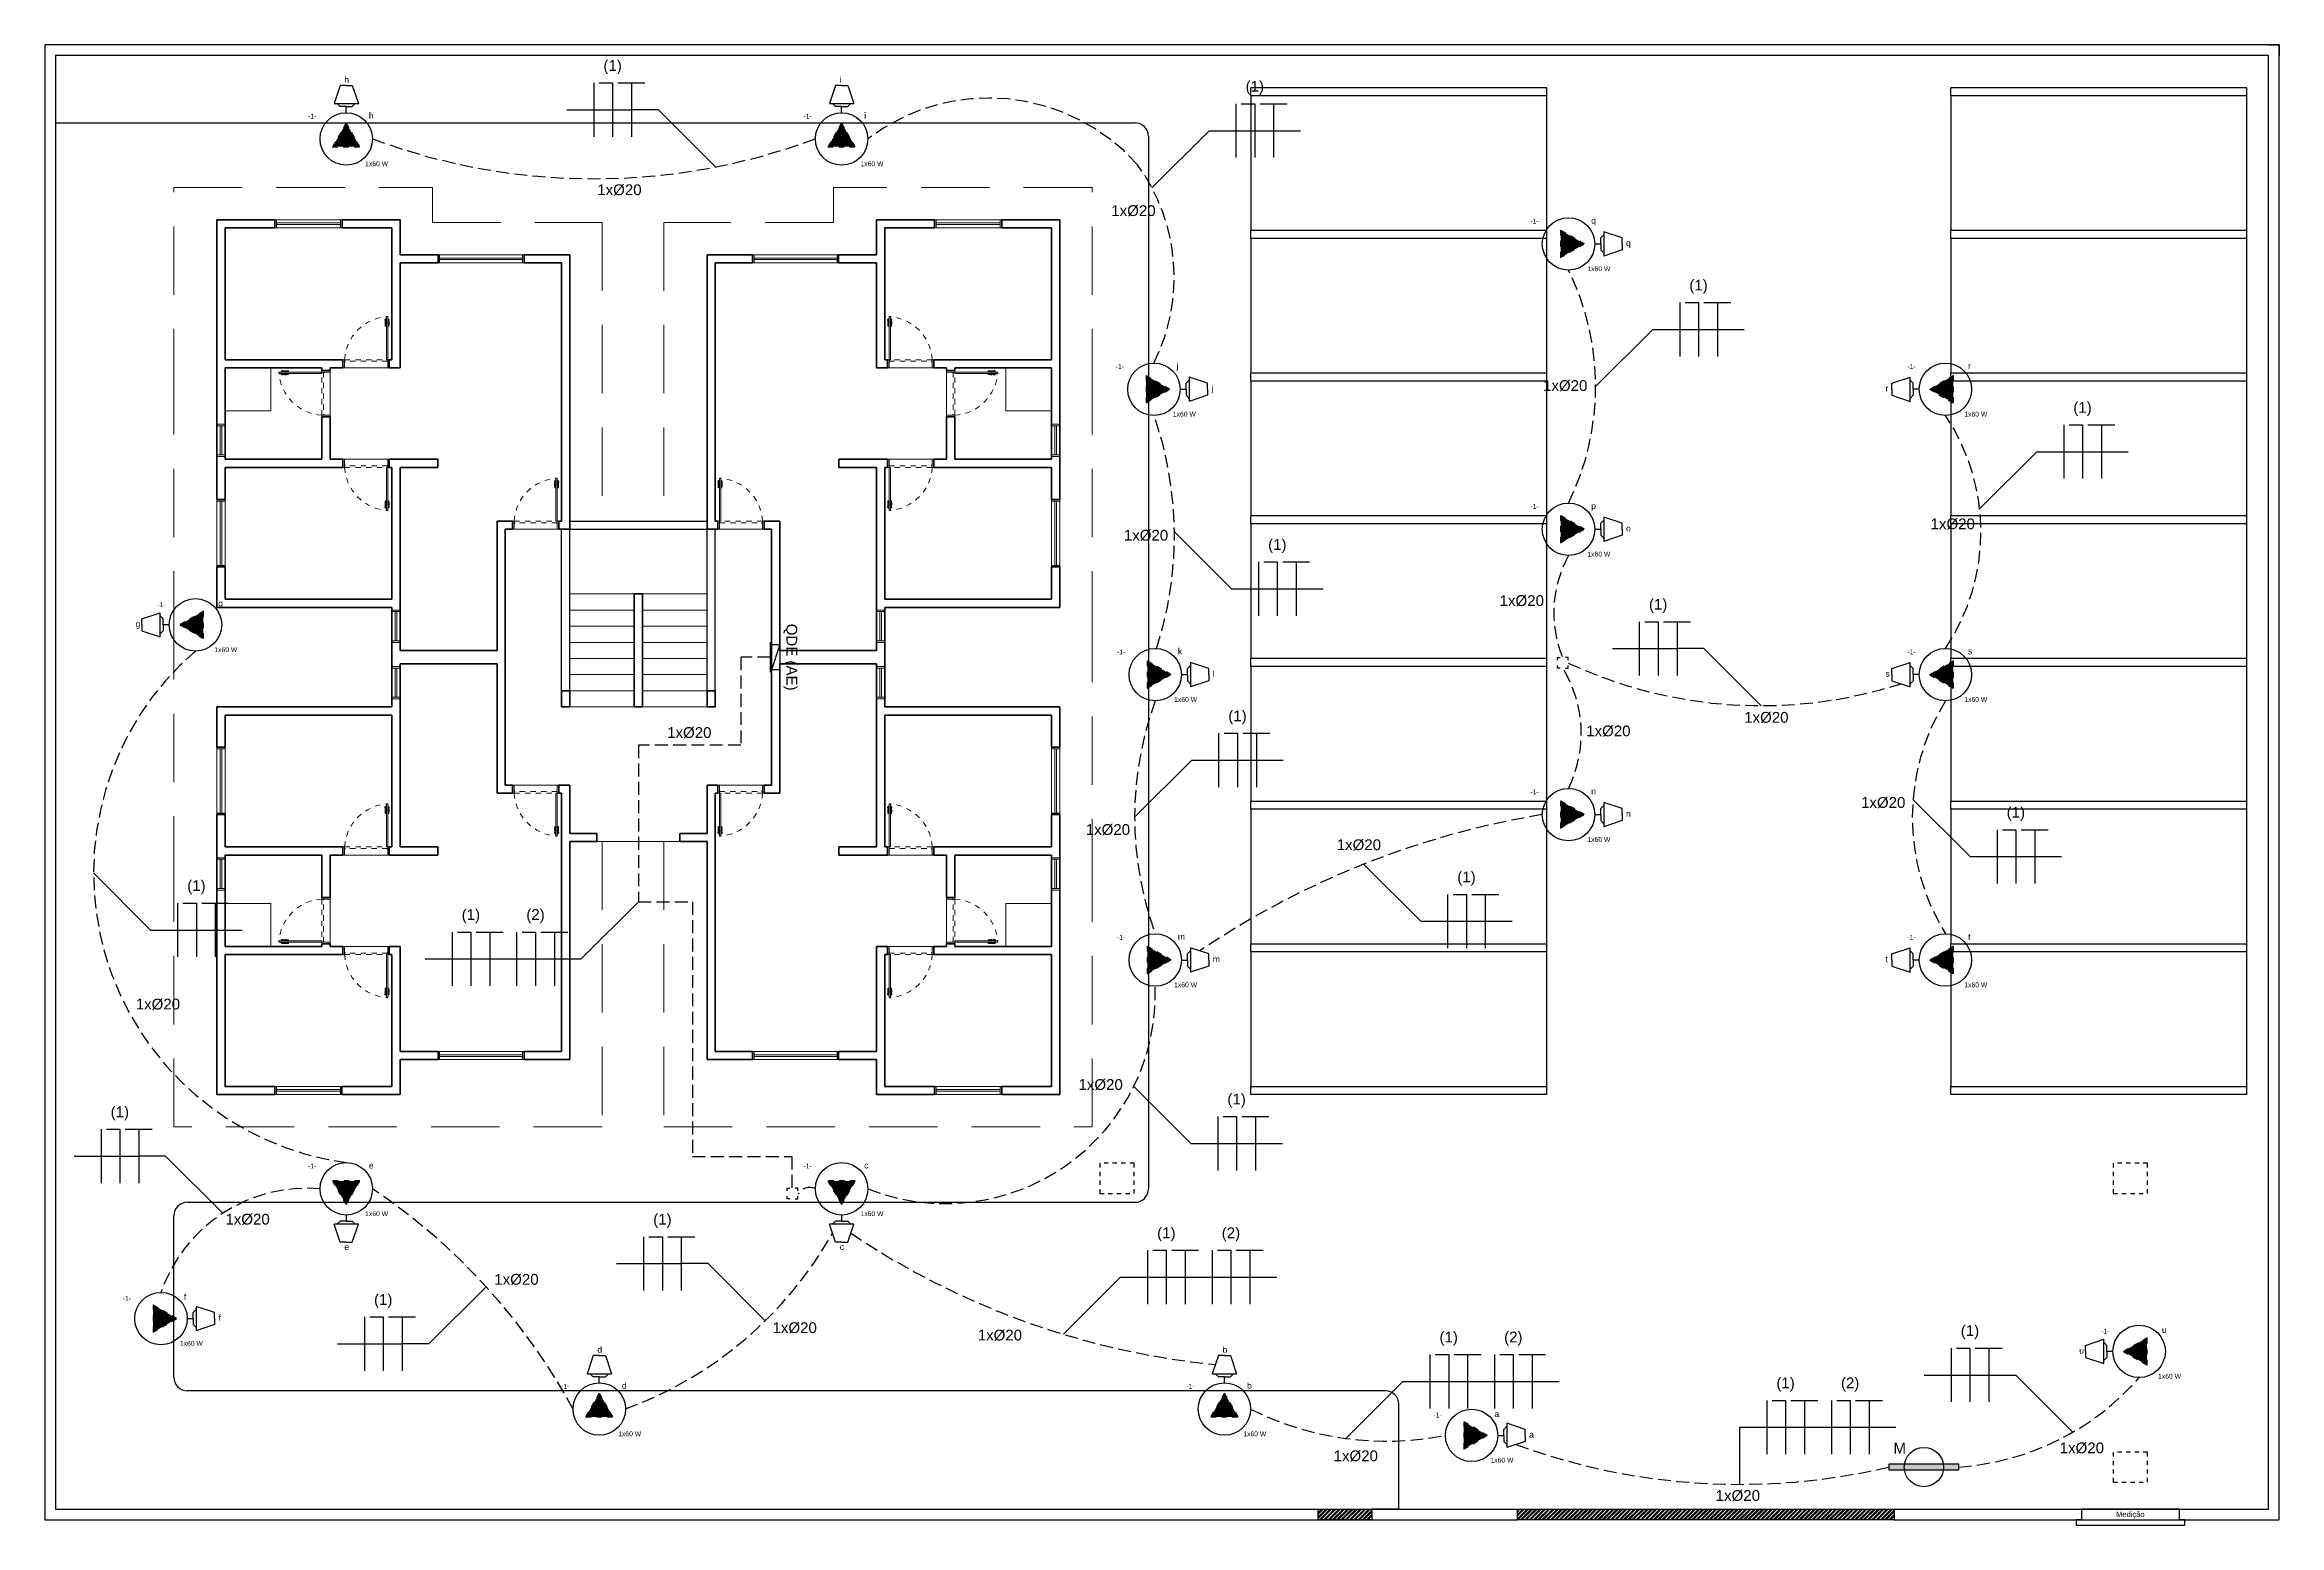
# Model space of a CAD drawing. Header units: millimetres. Extents: x 0.1 to 99.4, y -4.1 to 27.4.
# Drawn here: x 57.88 to 99.38, y -0.15 to 27.35 of the extents above; entities that cross this region are included whole.
import ezdxf
from ezdxf.enums import TextEntityAlignment as Align

# ---------------------------------------------------------------- set-up
doc = ezdxf.new("R2010")
doc.units = ezdxf.units.MM
doc.header["$LTSCALE"] = 0.2
for name, pattern in [('ACAD_ISO02W100', [15, 12, -3]), ('CONTINU', [0]), ('DASH2', [0.75, 0.5, -0.25]), ('DASHED2', [9.525, 6.35, -3.175]), ('HIDDEN', [0.375, 0.25, -0.125]), ('HIDDEN2', [0.1875, 0.125, -0.0625]), ('JIS_02_0.7', [1.35, 0.75, -0.6])]:
    doc.linetypes.add(name, pattern=pattern)
doc.layers.add('Circuitos_AreaExterna', color=7, linetype='Continuous', true_color=0x000000)
for name, color, linetype in [('Electric', 10, 'Continuous'), ('Eletrodutos_AreaExterna', 172, 'Continuous'), ('Eletrodutos_MediçãoEntrada', 6, 'JIS_02_0.7'), ('Predio_AreaExterna', 255, 'Continuous'), ('Simbolos_AreaExterna', 1, 'DASH2')]:
    doc.layers.add(name, color=color, linetype=linetype)
for name, color, linetype, lineweight in [('ESQUADRIA', 7, 'Continuous', 5), ('PAREDE', 7, 'Continuous', 50), ('PISO', 7, 'Continuous', 5), ('PROJEÇÃO', 7, 'DASHED2', 0)]:
    doc.layers.add(name, color=color, linetype=linetype, lineweight=lineweight)
doc.styles.add('Cota', font='arial.ttf')
doc.styles.get("Standard").update_dxf_attribs({"font": 'arial.ttf'})

msp = doc.modelspace()

# ---------------------------------------------------------------- texts
at = {"layer": 'Circuitos_AreaExterna', "ltscale": 0.1}
for s, p in [('(1)', (68.428, 26.942)), ('(1)', (80.354, 26.556)), ('(1)', (88.595, 22.864)), ('(1)', (95.726, 20.593)), ('(1)', (80.772, 18.046)), ('(1)', (87.845, 16.936)), ('(1)', (80.033, 14.864)), ('(1)', (94.488, 13.073)), ('(1)', (60.699, 11.71)), ('(1)', (84.285, 11.872)), ('(1)', (65.796, 11.172)), ('(2)', (66.996, 11.172)), ('(1)', (59.277, 7.509)), ('(1)', (80.017, 7.745)), ('(1)', (69.353, 5.513)), ('(1)', (78.711, 5.261)), ('(2)', (79.911, 5.261)), ('(1)', (64.168, 4.023)), ('(1)', (83.955, 3.326)), ('(2)', (85.155, 3.326)), ('(1)', (93.635, 3.445)), ('(1)', (90.211, 2.474)), ('(2)', (91.411, 2.474))]:
    msp.add_text(s, height=0.2, dxfattribs=at).set_placement(p, align=Align.MIDDLE)
at = {"layer": 'Electric', "ltscale": 0.1}
msp.add_text('QDE (AE)', height=0.2, rotation=270, dxfattribs=at).set_placement((71.731, 15.978), align=Align.MIDDLE)
at = {"layer": 'Eletrodutos_AreaExterna', "ltscale": 0.1}
for p in [(68.143, 24.559), (77.689, 24.171), (85.708, 20.922), (77.923, 18.142), (92.904, 18.354), (84.901, 16.928), (89.443, 14.76), (69.441, 14.478), (86.509, 14.508), (91.613, 13.179), (77.215, 12.676), (81.876, 12.394), (59.572, 9.434), (77.08, 7.94), (61.238, 5.439), (66.231, 4.322), (71.398, 3.424), (75.209, 3.287), (81.818, 1.044), (95.302, 1.192), (88.913, 0.307)]:
    msp.add_text('1xØ20', height=0.2, dxfattribs=at).set_placement(p)
at = {"layer": 'Simbolos_AreaExterna'}
for s, height, p in [('-1-', 0.09, (62.772, 25.981)), ('-1-', 0.09, (71.972, 25.981)), ('1x60 W', 0.09, (63.832, 25.097)), ('1x60 W', 0.09, (73.032, 25.097)), ('-1-', 0.09, (85.471, 24.031)), ('1x60 W', 0.09, (86.531, 23.147)), ('-1-', 0.09, (77.772, 21.331)), ('-1-', 0.09, (92.471, 21.331)), ('1x60 W', 0.09, (78.832, 20.447)), ('1x60 W', 0.09, (93.531, 20.447)), ('-1-', 0.09, (85.471, 18.731)), ('1x60 W', 0.09, (86.531, 17.847)), ('-1-', 0.09, (59.972, 16.908)), ('1x60 W', 0.09, (61.032, 16.072)), ('-1-', 0.09, (77.796, 16.031)), ('-1-', 0.09, (92.471, 16.031)), ('1x60 W', 0.09, (78.856, 15.147)), ('1x60 W', 0.09, (93.531, 15.147)), ('-1-', 0.09, (85.471, 13.431)), ('1x60 W', 0.09, (86.531, 12.547)), ('-1-', 0.09, (77.796, 10.731)), ('-1-', 0.09, (92.471, 10.731)), ('1x60 W', 0.09, (78.856, 9.847)), ('1x60 W', 0.09, (93.531, 9.847)), ('-1-', 0.09, (62.772, 6.481)), ('-1-', 0.09, (71.972, 6.481)), ('1x60 W', 0.09, (63.832, 5.597)), ('1x60 W', 0.09, (73.032, 5.597)), ('-1-', 0.09, (59.332, 4.023)), ('-1-', 0.09, (96.068, 3.413)), ('1x60 W', 0.09, (60.392, 3.187)), ('1x60 W', 0.09, (97.128, 2.577)), ('-1-', 0.09, (67.472, 2.391)), ('-1-', 0.09, (79.081, 2.391)), ('-1-', 0.09, (83.671, 1.853)), ('1x60 W', 0.09, (68.532, 1.507)), ('1x60 W', 0.09, (80.141, 1.507)), ('M', 0.201, (92.214, 1.186)), ('1x60 W', 0.09, (84.731, 1.017))]:
    msp.add_text(s, height=height, dxfattribs=at).set_placement(p)
at = {"layer": 'Simbolos_AreaExterna', "linetype": 'CONTINU', "style": 'Cota'}
msp.add_text('Medição', height=0.1, dxfattribs=at).set_placement((96.614, 0.008), align=Align.CENTER)
at = {"layer": 'Simbolos_AreaExterna', "char_height": 0.114, "attachment_point": 1}
for s, width, insert in [('h', 0.11354, (63.445, 26.762)), ('i', 0.11354, (72.645, 26.762)), ('h', 0.03785, (63.901, 26.095)), ('i', 0.03785, (73.101, 26.095)), ('q', 0.03785, (86.601, 24.145)), ('q', 0.11354, (87.248, 23.727)), ('j', 0.03785, (78.901, 21.445)), ('r', 0.03785, (93.601, 21.445)), ('j', 0.11354, (79.549, 21.027)), ('r', 0.11354, (92.068, 21.026)), ('p', 0.03785, (86.601, 18.845)), ('o', 0.11354, (87.248, 18.427)), ('g', 0.11354, (59.569, 16.651)), ('g', 0.03785, (61.105, 17.035)), ('k', 0.03785, (78.925, 16.145)), ('s', 0.03785, (93.601, 16.145)), ('l', 0.11354, (79.573, 15.727)), ('s', 0.11354, (92.068, 15.727)), ('n', 0.03785, (86.601, 13.545)), ('n', 0.11354, (87.248, 13.127)), ('m', 0.03785, (78.925, 10.845)), ('t', 0.03785, (93.601, 10.845)), ('m', 0.11354, (79.573, 10.427)), ('t', 0.11354, (92.068, 10.427)), ('e', 0.03785, (63.901, 6.595)), ('c', 0.03785, (73.101, 6.595)), ('e', 0.11354, (63.446, 5.082)), ('c', 0.11354, (72.646, 5.082)), ('f', 0.03785, (60.465, 4.15)), ('f', 0.11354, (61.109, 3.767)), ('u', 0.03785, (97.2, 3.54)), ('d', 0.11354, (68.145, 3.172)), ('b', 0.11354, (79.754, 3.172)), ('u', 0.11354, (95.665, 3.156)), ('d', 0.03785, (68.601, 2.505)), ('b', 0.03785, (80.211, 2.505)), ('a', 0.03785, (84.804, 1.98)), ('a', 0.11354, (85.448, 1.597))]:
    msp.add_mtext_dynamic_manual_height_columns(s, width=width, gutter_width=1, heights=[0], dxfattribs=dict(at, insert=insert))

# ---------------------------------------------------------------- blocks, each defined once
blk = doc.blocks.new('PORTA80_PB')
at = {"layer": 'ESQUADRIA'}
for p, q in [((0.004, 0.896), (0, 0.876)), ((0.008, 0.876), (0, 0.876)), ((0.011, 0.896), (0.004, 0.896)), ((0.02, 0.906), (0.013, 0.906)), ((0.02, 0.906), (0.02, 0.776)), ((0.03, 0.896), (0.02, 0.896)), ((0.03, 0.876), (0.02, 0.876)), ((0.055, 0.896), (0.065, 0.896)), ((0.055, 0.876), (0.065, 0.876)), ((0.065, 0.906), (0.065, 0.776)), ((0.065, 0.906), (0.073, 0.906)), ((0.074, 0.896), (0.081, 0.896)), ((0.077, 0.876), (0.085, 0.876)), ((0.081, 0.896), (0.085, 0.876)), ((0.83, 0), (0.03, 0))]:
    blk.add_line(p, q, dxfattribs=at)
for points in [[(0.03, 0.15), (0.055, 0.15), (0.055, 0.95), (0.03, 0.95)], [(0, 0), (0.03, 0), (0.03, 0.15), (0, 0.15)], [(0.04, 0.11), (0.03, 0.11), (0.03, 0.12), (0.04, 0.12)], [(0.82, 0.12), (0.83, 0.12), (0.83, 0.11), (0.82, 0.11)], [(0.83, 0), (0.86, 0), (0.86, 0.15), (0.83, 0.15)]]:
    blk.add_lwpolyline(points, close=True, dxfattribs=at)
at = {"layer": 'ESQUADRIA', "linetype": 'HIDDEN2'}
blk.add_lwpolyline([(0.03, 0.12), (0.83, 0.12), (0.83, 0.15), (0.03, 0.15)], close=True, dxfattribs=at)
at = {"layer": 'ESQUADRIA'}
for centre, radius, start, end in [((0.433, 0.826), 0.428, 169.2602, 186.6551), ((-0.348, 0.826), 0.428, 353.3449, 10.7398), ((0.014, 0.777), 0.00614, 187.1872, 352.0859), ((0.071, 0.777), 0.00614, 187.9141, 352.8128)]:
    blk.add_arc(centre, radius, start, end, dxfattribs=at)
at = {"layer": 'ESQUADRIA', "linetype": 'HIDDEN', "ltscale": 0.4}
blk.add_arc((-0.015, 0.105), 0.847, 3.0716, 86.9284, dxfattribs=at)
blk = doc.blocks.new('A$C4C83112E')
at = {"layer": 'ESQUADRIA'}
for points in [[(0.03, 0), (0, 0), (0, 0.15), (0.03, 0.15)], [(0.03, 0), (1.57, 0), (1.57, 0.15), (0.03, 0.15)], [(1.57, 0.058), (0.03, 0.058), (0.03, 0.088), (1.57, 0.088)], [(1.6, 0), (1.57, 0), (1.57, 0.15), (1.6, 0.15)]]:
    blk.add_lwpolyline(points, close=True, dxfattribs=at)
blk = doc.blocks.new('A$C44EB09CF')
at = {"layer": 'ESQUADRIA'}
for points in [[(0, 0), (0.03, 0), (0.03, 0.15), (0, 0.15)], [(0.57, 0), (0.03, 0), (0.03, 0.15), (0.57, 0.15)], [(0.03, 0.058), (0.57, 0.058), (0.57, 0.088), (0.03, 0.088)], [(0.57, 0), (0.6, 0), (0.6, 0.15), (0.57, 0.15)]]:
    blk.add_lwpolyline(points, close=True, dxfattribs=at)
blk = doc.blocks.new('A$C39A72CA2')
at = {"layer": 'ESQUADRIA'}
for points in [[(0, 0), (0.03, 0), (0.03, 0.15), (0, 0.15)], [(1.22, 0), (0.03, 0), (0.03, 0.15), (1.22, 0.15)], [(0.03, 0.058), (1.22, 0.058), (1.22, 0.088), (0.03, 0.088)], [(1.22, 0), (1.25, 0), (1.25, 0.15), (1.22, 0.15)]]:
    blk.add_lwpolyline(points, close=True, dxfattribs=at)
blk = doc.blocks.new('JANELA 0.50')
at = {"layer": 'ESQUADRIA'}
for points in [[(0, 0), (0.03, 0), (0.03, 0.15), (0, 0.15)], [(0.57, 0), (0.03, 0), (0.03, 0.15), (0.57, 0.15)], [(0.03, 0.058), (0.57, 0.058), (0.57, 0.088), (0.03, 0.088)], [(0.57, 0), (0.6, 0), (0.6, 0.15), (0.57, 0.15)]]:
    blk.add_lwpolyline(points, close=True, dxfattribs=at)

# ---------------------------------------------------------------- hatches: boundary and pattern name
at = {"layer": 'Predio_AreaExterna'}
h = msp.add_hatch(dxfattribs=at)
h.set_pattern_fill('ANSI32', color=256, scale=0.15)
h.set_pattern_definition([(45, (-179659.23964, -9195968.385664), (-0.03977475644174, 0.03977475644174), []), (45, (-179659.213126, -9195968.385664), (-0.03977475644174, 0.03977475644174), [])])
h.paths.add_polyline_path([(82.53, 0.153), (81.53, 0.153), (81.53, -0.047), (82.53, -0.047)])
h = msp.add_hatch(dxfattribs=at)
h.set_pattern_fill('ANSI32', color=256, scale=0.15)
h.set_pattern_definition([(45, (-179660.03964, -9195968.38567), (-0.03977475644174, 0.03977475644174), []), (45, (-179660.013126, -9195968.38567), (-0.03977475644174, 0.03977475644174), [])])
h.paths.add_polyline_path([(85.23, 0.153), (85.23, -0.047), (92.23, -0.047), (92.23, 0.153)])
at = {"layer": 'Simbolos_AreaExterna'}
h = msp.add_hatch(color=256, dxfattribs=at)
h.dxf.hatch_style = 1
h.paths.add_polyline_path([(63.481, 25.897), (63.227, 25.457), (63.735, 25.457)])
h = msp.add_hatch(color=256, dxfattribs=at)
h.dxf.hatch_style = 1
h.paths.add_polyline_path([(72.681, 25.897), (72.427, 25.457), (72.935, 25.457)])
h = msp.add_hatch(color=256, dxfattribs=at)
h.dxf.hatch_style = 1
h.paths.add_polyline_path([(86.474, 23.653), (86.034, 23.908), (86.034, 23.399)])
h = msp.add_hatch(color=256, dxfattribs=at)
h.dxf.hatch_style = 1
h.paths.add_polyline_path([(78.775, 20.953), (78.334, 21.208), (78.334, 20.699)])
h = msp.add_hatch(color=256, dxfattribs=at)
h.dxf.hatch_style = 1
h.paths.add_polyline_path([(92.887, 20.953), (93.327, 20.699), (93.327, 21.208)])
h = msp.add_hatch(color=256, dxfattribs=at)
h.dxf.hatch_style = 1
h.paths.add_polyline_path([(86.474, 18.353), (86.034, 18.608), (86.034, 18.099)])
h = msp.add_hatch(color=256, dxfattribs=at)
h.dxf.hatch_style = 1
h.paths.add_polyline_path([(60.388, 16.578), (60.828, 16.324), (60.828, 16.833)])
at = {"layer": 'Simbolos_AreaExterna', "linetype": 'CONTINU', "ltscale": 0.1}
h = msp.add_hatch(dxfattribs=at)
h.set_pattern_fill('ANGLE', color=256)
h.set_pattern_definition([(0, (57.403, -2.2494), (0, 6.985), [5.08, -1.905]), (90, (57.403, -2.2494), (-6.985, 4e-16), [5.08, -1.905])])
h.paths.add_polyline_path([(71.381, 15.741), (71.531, 15.741), (71.531, 16.215)])
at = {"layer": 'Simbolos_AreaExterna', "linetype": 'ACAD_ISO02W100', "ltscale": 0.1}
h = msp.add_hatch(dxfattribs=at)
h.set_pattern_fill('ANGLE', color=256)
h.set_pattern_definition([(0, (0, 0), (0, 6.985), [5.08, -1.905]), (90, (0, 0), (-6.985, 4e-16), [5.08, -1.905])])
h.paths.add_polyline_path([(71.531, 16.215), (71.381, 15.741), (71.531, 15.741), (71.531, 15.853)])
at = {"layer": 'Simbolos_AreaExterna'}
h = msp.add_hatch(color=256, dxfattribs=at)
h.dxf.hatch_style = 1
h.paths.add_polyline_path([(78.799, 15.653), (78.358, 15.908), (78.358, 15.399)])
h = msp.add_hatch(color=256, dxfattribs=at)
h.dxf.hatch_style = 1
h.paths.add_polyline_path([(92.887, 15.653), (93.327, 15.399), (93.327, 15.908)])
h = msp.add_hatch(color=256, dxfattribs=at)
h.dxf.hatch_style = 1
h.paths.add_polyline_path([(86.474, 13.053), (86.034, 13.308), (86.034, 12.799)])
h = msp.add_hatch(color=256, dxfattribs=at)
h.dxf.hatch_style = 1
h.paths.add_polyline_path([(78.799, 10.353), (78.358, 10.608), (78.358, 10.099)])
h = msp.add_hatch(color=256, dxfattribs=at)
h.dxf.hatch_style = 1
h.paths.add_polyline_path([(92.887, 10.353), (93.327, 10.099), (93.327, 10.608)])
h = msp.add_hatch(color=256, dxfattribs=at)
h.dxf.hatch_style = 1
h.paths.add_polyline_path([(63.481, 5.81), (63.735, 6.25), (63.227, 6.25)])
h = msp.add_hatch(color=256, dxfattribs=at)
h.dxf.hatch_style = 1
h.paths.add_polyline_path([(72.681, 5.81), (72.935, 6.25), (72.427, 6.25)])
h = msp.add_hatch(color=256, dxfattribs=at)
h.dxf.hatch_style = 1
h.paths.add_polyline_path([(60.335, 3.693), (59.894, 3.948), (59.894, 3.439)])
h = msp.add_hatch(color=256, dxfattribs=at)
h.dxf.hatch_style = 1
h.paths.add_polyline_path([(96.483, 3.083), (96.924, 2.829), (96.924, 3.338)])
h = msp.add_hatch(color=256, dxfattribs=at)
h.dxf.hatch_style = 1
h.paths.add_polyline_path([(68.181, 2.307), (67.927, 1.867), (68.435, 1.867)])
h = msp.add_hatch(color=256, dxfattribs=at)
h.dxf.hatch_style = 1
h.paths.add_polyline_path([(79.79, 2.307), (79.536, 1.867), (80.045, 1.867)])
h = msp.add_hatch(color=256, dxfattribs=at)
h.dxf.hatch_style = 1
h.paths.add_polyline_path([(84.674, 1.523), (84.234, 1.778), (84.234, 1.269)])
at = {"layer": 'Simbolos_AreaExterna', "linetype": 'CONTINU'}
h = msp.add_hatch(color=256, dxfattribs=at)
h.dxf.hatch_style = 1
h.paths.add_polyline_path([(93.427, 0.886), (93.427, 0.986), (93.143, 0.986, -0.034339), (93.147, 0.936, -0.034339), (93.143, 0.886)])
h.paths.add_polyline_path([(93.143, 0.886, 0.034339), (93.147, 0.936, 0.034339), (93.143, 0.986), (92.419, 0.986, 0.034339), (92.416, 0.936, 0.034339), (92.419, 0.886), (92.781, 0.886)])
h.paths.add_polyline_path([(92.781, 0.886), (93.427, 0.886), (93.427, 0.986), (92.127, 0.986), (92.127, 0.886)])
h = msp.add_hatch(color=256, dxfattribs=at)
h.dxf.hatch_style = 1
h.paths.add_polyline_path([(92.419, 0.986, 0.034339), (92.416, 0.936, 0.034339), (92.419, 0.886), (92.781, 0.886), (93.143, 0.886, 0.034339), (93.147, 0.936, 0.034339), (93.143, 0.986)])
h.paths.add_polyline_path([(93.143, 0.986, -0.034339), (93.147, 0.936, -0.034339), (93.143, 0.886), (93.427, 0.886), (93.427, 0.986)])

# ---------------------------------------------------------------- linework, layer by layer
msp.add_arc((60.531, 5.603), 0.25, 90, 180)
at = {"layer": 'Circuitos_AreaExterna', "ltscale": 0.1}
for p, q in [((68.078, 26.642), (68.078, 25.642)), ((68.778, 26.642), (69.028, 26.642)), ((80.004, 26.256), (80.004, 25.256)), ((80.704, 26.256), (80.954, 26.256)), ((67.578, 26.142), (68.078, 26.142)), ((68.078, 26.142), (68.428, 26.142)), ((68.428, 26.142), (68.778, 26.142)), ((69.278, 26.142), (68.778, 26.142)), ((70.338, 25.082), (69.278, 26.142)), ((78.443, 24.696), (79.504, 25.756)), ((79.504, 25.756), (80.004, 25.756)), ((80.004, 25.756), (80.354, 25.756)), ((80.354, 25.756), (80.704, 25.756)), ((80.704, 25.756), (81.204, 25.756)), ((88.245, 22.564), (88.245, 21.564)), ((88.945, 22.564), (89.195, 22.564)), ((86.684, 21.003), (87.745, 22.064)), ((87.745, 22.064), (88.245, 22.064)), ((88.245, 22.064), (88.595, 22.064)), ((88.595, 22.064), (88.945, 22.064)), ((88.945, 22.064), (89.445, 22.064)), ((95.376, 20.293), (95.376, 19.293)), ((96.076, 20.293), (96.326, 20.293)), ((93.815, 18.732), (94.876, 19.793)), ((94.876, 19.793), (95.376, 19.793)), ((95.376, 19.793), (95.726, 19.793)), ((95.726, 19.793), (96.076, 19.793)), ((96.076, 19.793), (96.576, 19.793)), ((78.861, 18.307), (79.922, 17.246)), ((80.422, 17.746), (80.422, 16.746)), ((81.122, 17.746), (81.372, 17.746)), ((79.922, 17.246), (80.422, 17.246)), ((80.422, 17.246), (80.772, 17.246)), ((80.772, 17.246), (81.122, 17.246)), ((81.122, 17.246), (81.622, 17.246)), ((87.495, 16.636), (87.495, 15.636)), ((88.195, 16.636), (88.445, 16.636)), ((86.995, 16.136), (87.495, 16.136)), ((87.495, 16.136), (87.845, 16.136)), ((87.845, 16.136), (88.195, 16.136)), ((88.695, 16.136), (88.195, 16.136)), ((89.755, 15.076), (88.695, 16.136)), ((79.683, 14.564), (79.683, 13.564)), ((80.383, 14.564), (80.633, 14.564)), ((78.122, 13.003), (79.183, 14.064)), ((79.183, 14.064), (79.683, 14.064)), ((79.683, 14.064), (80.033, 14.064)), ((80.033, 14.064), (80.383, 14.064)), ((80.383, 14.064), (80.883, 14.064)), ((92.577, 13.334), (93.638, 12.273)), ((94.138, 12.773), (94.138, 11.773)), ((94.838, 12.773), (95.088, 12.773)), ((82.374, 12.132), (83.435, 11.072)), ((93.638, 12.273), (94.138, 12.273)), ((94.138, 12.273), (94.488, 12.273)), ((94.488, 12.273), (94.838, 12.273)), ((94.838, 12.273), (95.338, 12.273)), ((58.788, 11.971), (59.849, 10.91)), ((60.349, 11.41), (60.349, 10.41)), ((61.049, 11.41), (61.299, 11.41)), ((68.906, 11.433), (67.846, 10.372)), ((83.935, 11.572), (83.935, 10.572)), ((84.635, 11.572), (84.885, 11.572)), ((59.849, 10.91), (60.349, 10.91)), ((60.349, 10.91), (60.699, 10.91)), ((60.699, 10.91), (61.049, 10.91)), ((61.049, 10.91), (61.549, 10.91)), ((65.446, 10.872), (65.446, 9.872)), ((66.146, 10.872), (66.396, 10.872)), ((66.646, 10.872), (66.646, 9.872)), ((67.346, 10.872), (67.596, 10.872)), ((83.435, 11.072), (83.935, 11.072)), ((83.935, 11.072), (84.285, 11.072)), ((84.285, 11.072), (84.635, 11.072)), ((84.635, 11.072), (85.135, 11.072)), ((64.946, 10.372), (65.446, 10.372)), ((65.446, 10.372), (65.796, 10.372)), ((65.796, 10.372), (66.146, 10.372)), ((66.146, 10.372), (66.646, 10.372)), ((66.646, 10.372), (66.996, 10.372)), ((66.996, 10.372), (67.346, 10.372)), ((67.346, 10.372), (67.846, 10.372)), ((78.107, 8.006), (79.167, 6.945)), ((58.927, 7.209), (58.927, 6.209)), ((59.627, 7.209), (59.877, 7.209)), ((79.667, 7.445), (79.667, 6.445)), ((80.367, 7.445), (80.617, 7.445)), ((58.427, 6.709), (58.927, 6.709)), ((58.927, 6.709), (59.277, 6.709)), ((59.277, 6.709), (59.627, 6.709)), ((60.127, 6.709), (59.627, 6.709)), ((61.188, 5.648), (60.127, 6.709)), ((79.167, 6.945), (79.667, 6.945)), ((79.667, 6.945), (80.017, 6.945)), ((80.017, 6.945), (80.367, 6.945)), ((80.367, 6.945), (80.867, 6.945)), ((69.003, 5.213), (69.003, 4.213)), ((69.703, 5.213), (69.953, 5.213)), ((68.503, 4.713), (69.003, 4.713)), ((69.003, 4.713), (69.353, 4.713)), ((69.353, 4.713), (69.703, 4.713)), ((70.203, 4.713), (69.703, 4.713)), ((71.264, 3.652), (70.203, 4.713)), ((78.361, 4.961), (78.361, 3.961)), ((79.061, 4.961), (79.311, 4.961)), ((79.561, 4.961), (79.561, 3.961)), ((80.261, 4.961), (80.511, 4.961)), ((66.079, 4.284), (65.018, 3.223)), ((76.8, 3.401), (77.861, 4.461)), ((77.861, 4.461), (78.361, 4.461)), ((78.361, 4.461), (78.711, 4.461)), ((78.711, 4.461), (79.061, 4.461)), ((79.061, 4.461), (79.561, 4.461)), ((79.561, 4.461), (79.911, 4.461)), ((79.911, 4.461), (80.261, 4.461)), ((80.261, 4.461), (80.761, 4.461)), ((63.818, 3.723), (63.818, 2.723)), ((64.518, 3.723), (64.768, 3.723)), ((63.318, 3.223), (63.818, 3.223)), ((63.818, 3.223), (64.168, 3.223)), ((64.168, 3.223), (64.518, 3.223)), ((65.018, 3.223), (64.518, 3.223)), ((83.605, 3.026), (83.605, 2.026)), ((84.305, 3.026), (84.555, 3.026)), ((84.805, 3.026), (84.805, 2.026)), ((85.505, 3.026), (85.755, 3.026)), ((93.285, 3.145), (93.285, 2.145)), ((93.985, 3.145), (94.235, 3.145)), ((82.044, 1.466), (83.105, 2.526)), ((83.105, 2.526), (83.605, 2.526)), ((83.605, 2.526), (83.955, 2.526)), ((83.955, 2.526), (84.305, 2.526)), ((84.305, 2.526), (84.805, 2.526)), ((84.805, 2.526), (85.155, 2.526)), ((85.155, 2.526), (85.505, 2.526)), ((85.505, 2.526), (86.005, 2.526)), ((92.785, 2.645), (93.285, 2.645)), ((93.285, 2.645), (93.635, 2.645)), ((93.635, 2.645), (93.985, 2.645)), ((93.985, 2.645), (94.485, 2.645)), ((95.545, 1.584), (94.485, 2.645)), ((89.861, 2.174), (89.861, 1.174)), ((90.561, 2.174), (90.811, 2.174)), ((91.061, 2.174), (91.061, 1.174)), ((91.761, 2.174), (92.011, 2.174)), ((89.361, 0.614), (89.361, 1.674)), ((89.361, 1.674), (89.861, 1.674)), ((89.861, 1.674), (90.211, 1.674)), ((90.211, 1.674), (90.561, 1.674)), ((90.561, 1.674), (91.061, 1.674)), ((91.061, 1.674), (91.411, 1.674)), ((91.411, 1.674), (91.761, 1.674)), ((91.761, 1.674), (92.261, 1.674))]:
    msp.add_line(p, q, dxfattribs=at)
for points in [[(68.178, 26.642), (68.428, 26.642), (68.428, 25.642)], [(68.528, 26.642), (68.778, 26.642), (68.778, 25.642)], [(80.104, 26.256), (80.354, 26.256), (80.354, 25.256)], [(80.454, 26.256), (80.704, 26.256), (80.704, 25.256)], [(88.345, 22.564), (88.595, 22.564), (88.595, 21.564)], [(88.695, 22.564), (88.945, 22.564), (88.945, 21.564)], [(95.476, 20.293), (95.726, 20.293), (95.726, 19.293)], [(95.826, 20.293), (96.076, 20.293), (96.076, 19.293)], [(80.522, 17.746), (80.772, 17.746), (80.772, 16.746)], [(80.872, 17.746), (81.122, 17.746), (81.122, 16.746)], [(87.595, 16.636), (87.845, 16.636), (87.845, 15.636)], [(87.945, 16.636), (88.195, 16.636), (88.195, 15.636)], [(79.783, 14.564), (80.033, 14.564), (80.033, 13.564)], [(80.133, 14.564), (80.383, 14.564), (80.383, 13.564)], [(94.238, 12.773), (94.488, 12.773), (94.488, 11.773)], [(94.588, 12.773), (94.838, 12.773), (94.838, 11.773)], [(60.449, 11.41), (60.699, 11.41), (60.699, 10.41)], [(60.799, 11.41), (61.049, 11.41), (61.049, 10.41)], [(84.035, 11.572), (84.285, 11.572), (84.285, 10.572)], [(84.385, 11.572), (84.635, 11.572), (84.635, 10.572)], [(65.546, 10.872), (65.796, 10.872), (65.796, 9.872)], [(65.896, 10.872), (66.146, 10.872), (66.146, 9.872)], [(66.746, 10.872), (66.996, 10.872), (66.996, 9.872)], [(67.096, 10.872), (67.346, 10.872), (67.346, 9.872)], [(59.027, 7.209), (59.277, 7.209), (59.277, 6.209)], [(59.377, 7.209), (59.627, 7.209), (59.627, 6.209)], [(79.767, 7.445), (80.017, 7.445), (80.017, 6.445)], [(80.117, 7.445), (80.367, 7.445), (80.367, 6.445)], [(69.103, 5.213), (69.353, 5.213), (69.353, 4.213)], [(69.453, 5.213), (69.703, 5.213), (69.703, 4.213)], [(78.461, 4.961), (78.711, 4.961), (78.711, 3.961)], [(78.811, 4.961), (79.061, 4.961), (79.061, 3.961)], [(79.661, 4.961), (79.911, 4.961), (79.911, 3.961)], [(80.011, 4.961), (80.261, 4.961), (80.261, 3.961)], [(63.918, 3.723), (64.168, 3.723), (64.168, 2.723)], [(64.268, 3.723), (64.518, 3.723), (64.518, 2.723)], [(83.705, 3.026), (83.955, 3.026), (83.955, 2.026)], [(84.055, 3.026), (84.305, 3.026), (84.305, 2.026)], [(84.905, 3.026), (85.155, 3.026), (85.155, 2.026)], [(85.255, 3.026), (85.505, 3.026), (85.505, 2.026)], [(93.385, 3.145), (93.635, 3.145), (93.635, 2.145)], [(93.735, 3.145), (93.985, 3.145), (93.985, 2.145)], [(89.961, 2.174), (90.211, 2.174), (90.211, 1.174)], [(90.311, 2.174), (90.561, 2.174), (90.561, 1.174)], [(91.161, 2.174), (91.411, 2.174), (91.411, 1.174)], [(91.511, 2.174), (91.761, 2.174), (91.761, 1.174)]]:
    msp.add_lwpolyline(points, dxfattribs=at)
at = {"layer": 'Eletrodutos_MediçãoEntrada', "linetype": 'ACAD_ISO02W100', "ltscale": 0.1}
for p, q in [((71.361, 15.978), (70.811, 15.978)), ((70.811, 15.978), (70.811, 14.342)), ((70.811, 14.342), (68.906, 14.342)), ((68.906, 14.342), (68.906, 11.433)), ((68.906, 11.433), (69.914, 11.433)), ((69.914, 11.433), (69.914, 6.703)), ((69.914, 6.703), (71.759, 6.703)), ((71.759, 6.703), (71.759, 6.116))]:
    msp.add_line(p, q, dxfattribs=at)
for centre, radius, start, end in [((75.413, 22.661), 3.701, 41.6929, 127.3404), ((68.081, 36.668), 11.805, 249.6098, 290.3902), ((75.303, 23.031), 3.554, 333.4085, 36.0361), ((81.792, 21.003), 4.892, 333.7614, 26.2386), ((72.123, 18.234), 6.739, 341.8981, 19.348), ((89.958, 18.303), 3.881, 326.1258, 33.8742), ((88.092, 16.805), 2.186, 150.9567, 202.3984), ((64.219, 11.971), 5.431, 130.6495, 262.1922), ((84.111, 14.561), 2.306, 333.7301, 31.6305), ((89.755, 23.551), 8.475, 245.0194, 287.8678), ((84.427, 13.003), 6.304, 159.9355, 200.0645), ((96.667, 13.003), 4.103, 148.1837, 211.8163), ((88.287, -2.732), 15.997, 99.331, 124.0507), ((74.607, 9.729), 3.901, 248.3541, 2.02), ((62.754, 3.243), 2.871, 85.211, 160.9328), ((57.504, -3.528), 11.6, 28.5354, 56.1295), ((72.087, 5.872), 0.255, 65.151, 147.774), ((66.156, 8.866), 7.298, 290.1308, 330.5615), ((81.079, 17.494), 14.728, 236.0339, 264.323), ((93.088, 5.831), 4.907, 273.9707, 318.7545), ((82.797, 7.02), 5.605, 243.285, 281.2802), ((89.361, 12.635), 12.022, 249.7774, 283.3056)]:
    msp.add_arc(centre, radius, start, end, dxfattribs=at)
at = {"layer": 'ESQUADRIA'}
msp.add_line((68.961, 12.553), (69.701, 12.553), dxfattribs=at)
at = {"layer": 'PAREDE'}
for p, q in [((61.081, 24.103), (61.081, 21.353)), ((61.081, 24.103), (62.156, 24.103)), ((62.156, 24.103), (62.156, 23.953)), ((63.406, 24.103), (64.481, 24.103)), ((63.406, 24.103), (63.406, 23.953)), ((64.481, 24.103), (64.481, 23.453)), ((73.331, 24.103), (73.331, 23.453)), ((74.406, 24.103), (73.331, 24.103)), ((74.406, 24.103), (74.406, 23.953)), ((76.731, 24.103), (75.656, 24.103)), ((75.656, 24.103), (75.656, 23.953)), ((76.731, 24.103), (76.731, 21.353)), ((61.231, 23.953), (61.231, 21.503)), ((61.231, 23.953), (62.156, 23.953)), ((63.406, 23.953), (64.331, 23.953)), ((64.331, 23.953), (64.331, 21.503)), ((73.481, 23.953), (73.481, 21.503)), ((74.406, 23.953), (73.481, 23.953)), ((76.581, 23.953), (75.656, 23.953)), ((76.581, 23.953), (76.581, 21.503)), ((65.186, 23.453), (64.481, 23.453)), ((64.481, 23.303), (64.481, 21.353)), ((65.186, 23.303), (64.481, 23.303)), ((65.186, 23.453), (65.186, 23.303)), ((67.631, 23.453), (66.786, 23.453)), ((66.786, 23.453), (66.786, 23.303)), ((67.481, 23.303), (66.786, 23.303)), ((67.481, 23.303), (67.481, 18.503)), ((67.631, 23.453), (67.631, 18.353)), ((70.181, 23.453), (70.181, 18.353)), ((70.181, 23.453), (71.026, 23.453)), ((70.331, 23.303), (70.331, 18.503)), ((70.331, 23.303), (71.026, 23.303)), ((71.026, 23.453), (71.026, 23.303)), ((72.626, 23.453), (73.331, 23.453)), ((72.626, 23.453), (72.626, 23.303)), ((72.626, 23.303), (73.331, 23.303)), ((73.331, 23.303), (73.331, 21.353)), ((61.081, 21.353), (61.081, 19.653)), ((61.231, 21.503), (63.421, 21.503)), ((61.231, 21.353), (61.231, 19.653)), ((61.231, 21.353), (63.031, 21.353)), ((63.031, 21.353), (63.031, 21.303)), ((63.031, 21.303), (63.181, 21.303)), ((63.181, 21.353), (63.181, 21.303)), ((63.181, 21.353), (63.421, 21.353)), ((63.421, 21.503), (63.421, 21.353)), ((64.281, 21.503), (64.281, 21.353)), ((64.281, 21.503), (64.331, 21.503)), ((64.281, 21.353), (64.481, 21.353)), ((73.531, 21.353), (73.331, 21.353)), ((73.531, 21.503), (73.481, 21.503)), ((73.531, 21.503), (73.531, 21.353)), ((74.391, 21.503), (74.391, 21.353)), ((76.581, 21.503), (74.391, 21.503)), ((74.631, 21.353), (74.391, 21.353)), ((74.631, 21.353), (74.631, 21.303)), ((74.781, 21.303), (74.631, 21.303)), ((74.781, 21.353), (74.781, 21.303)), ((76.581, 21.353), (74.781, 21.353)), ((76.581, 21.353), (76.581, 19.653)), ((76.731, 21.353), (76.731, 19.653)), ((63.031, 20.443), (63.031, 19.653)), ((63.031, 20.443), (63.181, 20.443)), ((63.181, 20.443), (63.181, 19.653)), ((74.631, 20.443), (74.631, 19.653)), ((74.781, 20.443), (74.631, 20.443)), ((74.781, 20.443), (74.781, 19.653)), ((61.081, 19.653), (61.081, 18.903)), ((61.231, 19.653), (63.031, 19.653)), ((63.181, 19.653), (63.421, 19.653)), ((63.421, 19.653), (63.421, 19.503)), ((64.281, 19.653), (64.281, 19.503)), ((73.531, 19.653), (73.531, 19.503)), ((74.391, 19.653), (74.391, 19.503)), ((74.631, 19.653), (74.391, 19.653)), ((76.581, 19.653), (74.781, 19.653)), ((76.731, 19.653), (76.731, 18.903)), ((61.231, 19.503), (61.231, 18.903)), ((61.231, 19.503), (63.421, 19.503)), ((64.281, 19.503), (64.331, 19.503)), ((64.331, 19.503), (64.331, 17.053)), ((64.481, 19.503), (64.481, 16.103)), ((73.331, 19.503), (73.331, 16.103)), ((73.481, 19.503), (73.481, 17.053)), ((73.531, 19.503), (73.481, 19.503)), ((76.581, 19.503), (74.391, 19.503)), ((76.581, 19.503), (76.581, 18.903)), ((61.081, 18.903), (61.231, 18.903)), ((76.731, 18.903), (76.581, 18.903)), ((66.281, 18.503), (66.281, 16.103)), ((66.571, 18.503), (66.281, 18.503)), ((66.571, 18.353), (66.431, 18.353)), ((66.431, 13.603), (66.431, 18.353)), ((66.571, 18.503), (66.571, 18.353)), ((67.431, 18.503), (67.431, 18.353)), ((67.481, 18.503), (67.431, 18.503)), ((67.631, 18.353), (67.431, 18.353)), ((70.181, 18.353), (70.381, 18.353)), ((70.331, 18.503), (70.381, 18.503)), ((70.381, 18.503), (70.381, 18.353)), ((71.241, 18.503), (71.531, 18.503)), ((71.241, 18.503), (71.241, 18.353)), ((71.241, 18.353), (71.381, 18.353)), ((71.381, 13.603), (71.381, 18.353)), ((71.531, 18.503), (71.531, 16.103)), ((61.081, 17.653), (61.081, 16.903)), ((61.081, 17.653), (61.231, 17.653)), ((61.231, 17.653), (61.231, 17.053)), ((76.581, 17.653), (76.581, 17.053)), ((76.731, 17.653), (76.581, 17.653)), ((76.731, 17.653), (76.731, 16.903)), ((61.231, 17.053), (64.331, 17.053)), ((76.581, 17.053), (73.481, 17.053)), ((61.081, 16.903), (64.331, 16.903)), ((64.331, 15.053), (64.331, 16.903)), ((73.481, 16.903), (73.481, 15.053)), ((76.731, 16.903), (73.481, 16.903)), ((66.281, 16.103), (64.481, 16.103)), ((64.481, 12.453), (64.481, 15.853)), ((66.281, 15.853), (64.481, 15.853)), ((66.281, 13.453), (66.281, 15.853)), ((71.531, 16.103), (73.331, 16.103)), ((71.531, 13.453), (71.531, 15.853)), ((71.531, 15.853), (73.331, 15.853)), ((73.331, 12.453), (73.331, 15.853)), ((61.081, 14.303), (61.081, 15.053)), ((61.081, 15.053), (64.331, 15.053)), ((76.731, 15.053), (73.481, 15.053)), ((76.731, 14.303), (76.731, 15.053)), ((61.231, 14.303), (61.231, 14.903)), ((61.231, 14.903), (64.331, 14.903)), ((64.331, 12.453), (64.331, 14.903)), ((73.481, 12.453), (73.481, 14.903)), ((76.581, 14.903), (73.481, 14.903)), ((76.581, 14.303), (76.581, 14.903)), ((61.081, 14.303), (61.231, 14.303)), ((76.731, 14.303), (76.581, 14.303)), ((66.571, 13.453), (66.281, 13.453)), ((66.571, 13.603), (66.431, 13.603)), ((66.571, 13.453), (66.571, 13.603)), ((67.431, 13.453), (67.431, 13.603)), ((67.631, 13.603), (67.431, 13.603)), ((67.481, 13.453), (67.431, 13.453)), ((67.481, 8.653), (67.481, 13.453)), ((67.631, 12.703), (67.631, 13.603)), ((70.181, 12.703), (70.181, 13.603)), ((70.181, 13.603), (70.381, 13.603)), ((70.331, 8.653), (70.331, 13.453)), ((70.331, 13.453), (70.381, 13.453)), ((70.381, 13.453), (70.381, 13.603)), ((71.241, 13.603), (71.381, 13.603)), ((71.241, 13.453), (71.241, 13.603)), ((71.241, 13.453), (71.531, 13.453)), ((61.081, 12.303), (61.081, 13.053)), ((61.081, 13.053), (61.231, 13.053)), ((61.231, 12.453), (61.231, 13.053)), ((76.581, 12.453), (76.581, 13.053)), ((76.731, 13.053), (76.581, 13.053)), ((76.731, 12.303), (76.731, 13.053)), ((61.231, 12.453), (63.421, 12.453)), ((63.421, 12.303), (63.421, 12.453)), ((64.281, 12.303), (64.281, 12.453)), ((64.281, 12.453), (64.331, 12.453)), ((68.136, 12.703), (67.631, 12.703)), ((67.631, 8.503), (67.631, 12.553)), ((68.136, 12.553), (67.631, 12.553)), ((68.136, 12.553), (68.136, 12.703)), ((69.676, 12.703), (70.181, 12.703)), ((69.676, 12.553), (69.676, 12.703)), ((69.676, 12.553), (70.181, 12.553)), ((70.181, 8.503), (70.181, 12.553)), ((73.331, 12.453), (72.631, 12.453)), ((72.631, 12.453), (72.631, 12.303)), ((73.531, 12.453), (73.481, 12.453)), ((73.531, 12.303), (73.531, 12.453)), ((74.391, 12.303), (74.391, 12.453)), ((76.581, 12.453), (74.391, 12.453)), ((61.081, 10.603), (61.081, 12.303)), ((61.231, 10.603), (61.231, 12.303)), ((61.231, 12.303), (63.031, 12.303)), ((63.031, 11.513), (63.031, 12.303)), ((63.181, 11.513), (63.181, 12.303)), ((63.181, 12.303), (63.421, 12.303)), ((73.531, 12.303), (72.631, 12.303)), ((74.631, 12.303), (74.391, 12.303)), ((74.631, 11.513), (74.631, 12.303)), ((74.781, 11.513), (74.781, 12.303)), ((76.581, 12.303), (74.781, 12.303)), ((76.581, 10.603), (76.581, 12.303)), ((76.731, 10.603), (76.731, 12.303)), ((63.031, 11.513), (63.181, 11.513)), ((74.781, 11.513), (74.631, 11.513)), ((61.081, 7.853), (61.081, 10.603)), ((61.231, 10.603), (63.031, 10.603)), ((61.231, 8.003), (61.231, 10.453)), ((61.231, 10.453), (63.421, 10.453)), ((63.031, 10.603), (63.031, 10.653)), ((63.031, 10.653), (63.181, 10.653)), ((63.181, 10.603), (63.181, 10.653)), ((63.181, 10.603), (63.421, 10.603)), ((63.421, 10.453), (63.421, 10.603)), ((64.281, 10.453), (64.281, 10.603)), ((64.281, 10.603), (64.481, 10.603)), ((64.281, 10.453), (64.331, 10.453)), ((64.331, 8.003), (64.331, 10.453)), ((64.481, 8.653), (64.481, 10.603)), ((73.331, 8.653), (73.331, 10.603)), ((73.531, 10.603), (73.331, 10.603)), ((73.481, 8.003), (73.481, 10.453)), ((73.531, 10.453), (73.481, 10.453)), ((73.531, 10.453), (73.531, 10.603)), ((74.391, 10.453), (74.391, 10.603)), ((74.631, 10.603), (74.391, 10.603)), ((76.581, 10.453), (74.391, 10.453)), ((74.631, 10.603), (74.631, 10.653)), ((74.781, 10.653), (74.631, 10.653)), ((74.781, 10.603), (74.781, 10.653)), ((76.581, 10.603), (74.781, 10.603)), ((76.581, 8.003), (76.581, 10.453)), ((76.731, 7.853), (76.731, 10.603)), ((65.186, 8.653), (64.481, 8.653)), ((64.481, 7.853), (64.481, 8.503)), ((65.186, 8.503), (64.481, 8.503)), ((65.186, 8.653), (65.186, 8.503)), ((67.481, 8.653), (66.786, 8.653)), ((66.786, 8.653), (66.786, 8.503)), ((67.631, 8.503), (66.786, 8.503)), ((70.181, 8.503), (71.026, 8.503)), ((70.331, 8.653), (71.026, 8.653)), ((71.026, 8.653), (71.026, 8.503)), ((72.626, 8.653), (73.331, 8.653)), ((72.626, 8.653), (72.626, 8.503)), ((72.626, 8.503), (73.331, 8.503)), ((73.331, 7.853), (73.331, 8.503)), ((61.231, 8.003), (62.156, 8.003)), ((62.156, 7.853), (62.156, 8.003)), ((63.401, 7.853), (63.401, 8.003)), ((63.406, 8.003), (64.331, 8.003)), ((74.406, 8.003), (73.481, 8.003)), ((74.406, 7.853), (74.406, 8.003)), ((76.581, 8.003), (75.656, 8.003)), ((75.656, 7.853), (75.656, 8.003)), ((61.081, 7.853), (62.156, 7.853)), ((63.406, 7.853), (64.481, 7.853)), ((74.406, 7.853), (73.331, 7.853)), ((76.731, 7.853), (75.656, 7.853))]:
    msp.add_line(p, q, dxfattribs=at)
at = {"layer": 'PAREDE', "lineweight": 30}
for p, q in [((67.481, 15.153), (67.481, 18.353)), ((67.631, 18.503), (70.181, 18.503)), ((67.631, 18.353), (70.181, 18.353)), ((67.631, 15.153), (67.631, 18.353)), ((70.181, 15.153), (70.181, 18.353)), ((70.331, 15.153), (70.331, 18.353)), ((67.631, 15.053), (67.481, 15.053)), ((70.176, 15.053), (70.326, 15.053))]:
    msp.add_line(p, q, dxfattribs=at)
at = {"layer": 'PAREDE'}
for points in [[(64.481, 19.503), (65.181, 19.503), (65.181, 19.653), (64.281, 19.653)], [(73.331, 19.503), (72.631, 19.503), (72.631, 19.653), (73.531, 19.653)], [(64.481, 12.453), (65.181, 12.453), (65.181, 12.303), (64.281, 12.303)]]:
    msp.add_lwpolyline(points, dxfattribs=at)
for points in [[(68.831, 17.153), (68.981, 17.153), (68.981, 15.053), (68.831, 15.053)], [(67.481, 15.353), (67.631, 15.353), (67.631, 15.053), (67.481, 15.053)], [(70.181, 15.353), (70.331, 15.353), (70.331, 15.053), (70.181, 15.053)]]:
    msp.add_lwpolyline(points, close=True, dxfattribs=at)
at = {"layer": 'PISO'}
for p, q in [((62.081, 21.353), (62.081, 20.553)), ((75.731, 21.353), (75.731, 20.553)), ((62.081, 20.553), (61.231, 20.553)), ((75.731, 20.553), (76.581, 20.553)), ((70.181, 18.353), (67.631, 18.353)), ((67.631, 18.353), (67.631, 15.153)), ((70.181, 18.353), (70.181, 15.153)), ((68.831, 17.153), (68.831, 15.053)), ((70.176, 17.153), (68.976, 17.153)), ((68.981, 17.153), (68.981, 15.053)), ((70.176, 16.853), (68.976, 16.853)), ((70.176, 16.553), (68.976, 16.553)), ((70.176, 16.253), (68.976, 16.253)), ((70.176, 15.953), (68.976, 15.953)), ((70.176, 15.653), (68.976, 15.653)), ((70.176, 15.053), (67.626, 15.053)), ((70.176, 15.353), (68.976, 15.353)), ((69.676, 12.553), (68.136, 12.553)), ((62.081, 11.403), (61.231, 11.403)), ((62.081, 10.603), (62.081, 11.403)), ((75.731, 11.403), (76.581, 11.403)), ((75.731, 10.603), (75.731, 11.403))]:
    msp.add_line(p, q, dxfattribs=at)
at = {"layer": 'Predio_AreaExterna'}
for p, q in [((99.18, 27.353), (99.38, 27.353)), ((99.38, 27.353), (99.38, 27.153)), ((80.28, 26.403), (80.28, 26.553)), ((85.78, 26.553), (80.28, 26.553)), ((80.28, 26.403), (80.28, 23.903)), ((85.78, 26.403), (80.28, 26.403)), ((85.78, 26.403), (85.78, 26.553)), ((85.78, 23.903), (85.78, 26.403)), ((93.28, 26.403), (93.28, 26.553)), ((98.78, 26.553), (93.28, 26.553)), ((93.28, 26.403), (93.28, 23.903)), ((98.78, 26.403), (93.28, 26.403)), ((98.78, 26.403), (98.78, 26.553)), ((98.78, 23.903), (98.78, 26.403)), ((58.081, 25.903), (78.131, 25.903)), ((80.28, 23.753), (80.28, 23.903)), ((85.78, 23.903), (80.28, 23.903)), ((80.28, 23.753), (80.28, 21.253)), ((85.78, 23.753), (80.28, 23.753)), ((85.78, 23.753), (85.78, 23.903)), ((85.78, 21.253), (85.78, 23.753)), ((93.28, 23.753), (93.28, 23.903)), ((98.78, 23.903), (93.28, 23.903)), ((93.28, 23.753), (93.28, 21.253)), ((98.78, 23.753), (93.28, 23.753)), ((98.78, 23.753), (98.78, 23.903)), ((98.78, 21.253), (98.78, 23.753)), ((80.28, 21.103), (80.28, 21.253)), ((85.78, 21.253), (80.28, 21.253)), ((85.78, 21.103), (85.78, 21.253)), ((93.28, 21.103), (93.28, 21.253)), ((98.78, 21.253), (93.28, 21.253)), ((98.78, 21.103), (98.78, 21.253)), ((80.28, 21.103), (80.28, 18.603)), ((85.78, 21.103), (80.28, 21.103)), ((85.78, 18.603), (85.78, 21.103)), ((93.28, 21.103), (93.28, 18.603)), ((98.78, 21.103), (93.28, 21.103)), ((98.78, 18.603), (98.78, 21.103)), ((80.28, 18.453), (80.28, 18.603)), ((85.78, 18.603), (80.28, 18.603)), ((80.28, 18.453), (80.28, 15.953)), ((85.78, 18.453), (80.28, 18.453)), ((85.78, 18.453), (85.78, 18.603)), ((85.78, 15.953), (85.78, 18.453)), ((93.28, 18.453), (93.28, 18.603)), ((98.78, 18.603), (93.28, 18.603)), ((93.28, 18.453), (93.28, 15.953)), ((98.78, 18.453), (93.28, 18.453)), ((98.78, 18.453), (98.78, 18.603)), ((98.78, 15.953), (98.78, 18.453)), ((80.28, 15.803), (80.28, 15.953)), ((85.78, 15.953), (80.28, 15.953)), ((80.28, 15.803), (80.28, 13.303)), ((85.78, 15.803), (80.28, 15.803)), ((85.78, 15.803), (85.78, 15.953)), ((85.78, 13.303), (85.78, 15.803)), ((93.28, 15.803), (93.28, 15.953)), ((98.78, 15.953), (93.28, 15.953)), ((93.28, 15.803), (93.28, 13.303)), ((98.78, 15.803), (93.28, 15.803)), ((98.78, 15.803), (98.78, 15.953)), ((98.78, 13.303), (98.78, 15.803)), ((80.28, 13.303), (85.78, 13.303)), ((80.28, 13.153), (80.28, 13.303)), ((85.78, 13.153), (85.78, 13.303)), ((93.28, 13.303), (98.78, 13.303)), ((93.28, 13.153), (93.28, 13.303)), ((98.78, 13.153), (98.78, 13.303)), ((85.78, 13.153), (80.28, 13.153)), ((80.28, 13.153), (80.28, 10.653)), ((85.78, 10.653), (85.78, 13.153)), ((98.78, 13.153), (93.28, 13.153)), ((93.28, 13.153), (93.28, 10.653)), ((98.78, 10.653), (98.78, 13.153)), ((80.28, 10.653), (85.78, 10.653)), ((80.28, 10.503), (80.28, 10.653)), ((85.78, 10.503), (80.28, 10.503)), ((80.28, 10.503), (80.28, 8.003)), ((85.78, 10.503), (85.78, 10.653)), ((85.78, 8.003), (85.78, 10.503)), ((93.28, 10.653), (98.78, 10.653)), ((93.28, 10.503), (93.28, 10.653)), ((98.78, 10.503), (93.28, 10.503)), ((93.28, 10.503), (93.28, 8.003)), ((98.78, 10.503), (98.78, 10.653)), ((98.78, 8.003), (98.78, 10.503)), ((80.28, 8.003), (85.78, 8.003)), ((80.28, 7.853), (80.28, 8.003)), ((85.78, 7.853), (85.78, 8.003)), ((93.28, 8.003), (98.78, 8.003)), ((93.28, 7.853), (93.28, 8.003)), ((98.78, 7.853), (98.78, 8.003)), ((85.78, 7.853), (80.28, 7.853)), ((98.78, 7.853), (93.28, 7.853)), ((58.081, 6.553), (58.081, 5.853)), ((58.081, 5.853), (58.081, 2.353)), ((58.081, 2.353), (58.081, 0.153)), ((83.03, 0.153), (83.03, 2.103)), ((83.03, 0.153), (82.53, 0.153))]:
    msp.add_line(p, q, dxfattribs=at)
at = {"layer": 'Predio_AreaExterna', "linetype": 'CONTINU'}
msp.add_line((78.381, 25.653), (78.381, 6.103), dxfattribs=at)
at = {"layer": 'Predio_AreaExterna'}
for points in [[(92.23, -0.047), (99.38, -0.047), (99.38, 27.353), (57.881, 27.353), (57.881, -0.047), (85.23, -0.047)], [(92.23, 0.153), (99.18, 0.153), (99.18, 27.153), (58.081, 27.153), (58.081, 0.153), (85.23, 0.153)], [(60.531, 5.853), (78.131, 5.853)], [(60.281, 2.603), (60.281, 5.603)], [(82.78, 2.353), (78.381, 2.353), (60.531, 2.353)], [(85.23, 0.153), (92.23, 0.153), (92.23, -0.047), (85.23, -0.047), (85.23, 0.153)]]:
    msp.add_lwpolyline(points, dxfattribs=at)
msp.add_lwpolyline([(81.53, 0.153), (82.53, 0.153), (82.53, -0.047), (81.53, -0.047)], close=True, dxfattribs=at)
for centre, start, end in [((78.131, 25.653), 0, 90.0079), ((60.531, 2.603), 180, 270), ((82.78, 2.103), 0, 90)]:
    msp.add_arc(centre, 0.25, start, end, dxfattribs=at)
at = {"layer": 'Predio_AreaExterna', "linetype": 'CONTINU'}
msp.add_arc((78.131, 6.103), 0.25, 269.9901, 0, dxfattribs=at)
at = {"layer": 'PROJEÇÃO'}
for p, q in [((68.826, 17.153), (67.626, 17.153)), ((68.826, 16.853), (67.626, 16.853)), ((68.826, 16.553), (67.626, 16.553)), ((68.826, 16.253), (67.626, 16.253)), ((68.826, 15.953), (67.626, 15.953)), ((68.826, 15.653), (67.626, 15.653)), ((68.826, 15.353), (67.626, 15.353))]:
    msp.add_line(p, q, dxfattribs=at)
for points in [[(68.231, 12.553), (68.231, 7.253), (60.281, 7.253), (60.281, 11.153), (60.281, 11.153), (60.281, 11.753), (60.281, 11.753), (60.281, 15.653), (60.281, 15.653), (60.281, 16.303), (60.281, 16.303), (60.281, 20.203), (60.281, 20.203), (60.281, 20.803), (60.281, 20.803), (60.281, 24.703), (65.081, 24.703), (65.081, 24.053), (68.231, 24.053), (68.231, 18.503)], [(69.381, 12.553), (69.381, 7.253), (77.331, 7.253), (77.331, 11.153), (77.331, 11.153), (77.331, 11.703), (77.331, 11.703), (77.331, 15.653), (77.331, 15.653), (77.331, 16.303), (77.331, 16.303), (77.331, 20.203), (77.331, 20.203), (77.331, 20.803), (77.331, 20.803), (77.331, 24.703), (72.531, 24.703), (72.531, 24.053), (69.381, 24.053), (69.381, 18.503)]]:
    msp.add_lwpolyline(points, dxfattribs=at)
at = {"layer": 'Simbolos_AreaExterna', "linetype": 'CONTINU'}
for p, q in [((63.369, 26.597), (63.256, 26.259)), ((63.481, 26.597), (63.369, 26.597)), ((63.481, 26.597), (63.594, 26.597)), ((63.594, 26.597), (63.706, 26.259)), ((72.569, 26.597), (72.456, 26.259)), ((72.681, 26.597), (72.569, 26.597)), ((72.681, 26.597), (72.794, 26.597)), ((72.794, 26.597), (72.906, 26.259)), ((63.256, 26.259), (63.706, 26.259)), ((63.369, 26.203), (63.312, 26.259)), ((63.481, 26.203), (63.369, 26.203)), ((63.481, 26.09), (63.481, 26.203)), ((63.481, 26.203), (63.594, 26.203)), ((63.594, 26.203), (63.65, 26.259)), ((72.456, 26.259), (72.906, 26.259)), ((72.569, 26.203), (72.512, 26.259)), ((72.681, 26.203), (72.569, 26.203)), ((72.681, 26.09), (72.681, 26.203)), ((72.681, 26.203), (72.794, 26.203)), ((72.794, 26.203), (72.85, 26.259)), ((86.78, 23.766), (86.836, 23.822)), ((86.78, 23.653), (86.78, 23.766)), ((86.836, 23.878), (86.836, 23.428)), ((87.174, 23.766), (86.836, 23.878)), ((87.174, 23.653), (87.174, 23.766)), ((86.667, 23.653), (86.78, 23.653)), ((86.78, 23.653), (86.78, 23.541)), ((86.78, 23.541), (86.836, 23.485)), ((87.174, 23.541), (86.836, 23.428)), ((87.174, 23.653), (87.174, 23.541)), ((79.137, 21.178), (79.137, 20.728)), ((79.474, 21.066), (79.137, 21.178)), ((92.187, 21.066), (92.525, 21.178)), ((92.525, 20.728), (92.525, 21.178)), ((78.968, 20.953), (79.081, 20.953)), ((79.081, 21.066), (79.137, 21.122)), ((79.081, 20.953), (79.081, 21.066)), ((79.081, 20.953), (79.081, 20.841)), ((79.081, 20.841), (79.137, 20.785)), ((79.474, 20.841), (79.137, 20.728)), ((79.474, 20.953), (79.474, 21.066)), ((79.474, 20.953), (79.474, 20.841)), ((92.187, 20.953), (92.187, 21.066)), ((92.187, 20.953), (92.187, 20.841)), ((92.187, 20.841), (92.525, 20.728)), ((92.581, 21.066), (92.525, 21.122)), ((92.581, 20.841), (92.525, 20.785)), ((92.581, 20.953), (92.581, 21.066)), ((92.693, 20.953), (92.581, 20.953)), ((92.581, 20.953), (92.581, 20.841)), ((86.667, 18.353), (86.78, 18.353)), ((86.78, 18.466), (86.836, 18.522)), ((86.78, 18.353), (86.78, 18.466)), ((86.78, 18.353), (86.78, 18.241)), ((86.836, 18.578), (86.836, 18.128)), ((87.174, 18.466), (86.836, 18.578)), ((87.174, 18.353), (87.174, 18.466)), ((87.174, 18.353), (87.174, 18.241)), ((86.78, 18.241), (86.836, 18.185)), ((87.174, 18.241), (86.836, 18.128)), ((59.688, 16.691), (60.025, 16.803)), ((59.688, 16.578), (59.688, 16.691)), ((60.025, 16.353), (60.025, 16.803)), ((60.082, 16.691), (60.025, 16.747)), ((60.082, 16.578), (60.082, 16.691)), ((59.688, 16.578), (59.688, 16.466)), ((59.688, 16.466), (60.025, 16.353)), ((60.082, 16.466), (60.025, 16.41)), ((60.194, 16.578), (60.082, 16.578)), ((60.082, 16.578), (60.082, 16.466)), ((79.105, 15.766), (79.161, 15.822)), ((79.161, 15.878), (79.161, 15.428)), ((79.498, 15.766), (79.161, 15.878)), ((92.187, 15.766), (92.525, 15.878)), ((92.525, 15.428), (92.525, 15.878)), ((92.581, 15.766), (92.525, 15.822)), ((78.992, 15.653), (79.105, 15.653)), ((79.105, 15.653), (79.105, 15.766)), ((79.105, 15.653), (79.105, 15.541)), ((79.105, 15.541), (79.161, 15.485)), ((79.498, 15.541), (79.161, 15.428)), ((79.498, 15.653), (79.498, 15.766)), ((79.498, 15.653), (79.498, 15.541)), ((92.187, 15.653), (92.187, 15.766)), ((92.187, 15.653), (92.187, 15.541)), ((92.187, 15.541), (92.525, 15.428)), ((92.581, 15.541), (92.525, 15.485)), ((92.581, 15.653), (92.581, 15.766)), ((92.693, 15.653), (92.581, 15.653)), ((92.581, 15.653), (92.581, 15.541)), ((86.667, 13.053), (86.78, 13.053)), ((86.78, 13.166), (86.836, 13.222)), ((86.78, 13.053), (86.78, 13.166)), ((86.78, 13.053), (86.78, 12.941)), ((86.78, 12.941), (86.836, 12.885)), ((86.836, 13.278), (86.836, 12.828)), ((87.174, 13.166), (86.836, 13.278)), ((87.174, 12.941), (86.836, 12.828)), ((87.174, 13.053), (87.174, 13.166)), ((87.174, 13.053), (87.174, 12.941)), ((79.105, 10.466), (79.161, 10.522)), ((79.105, 10.353), (79.105, 10.466)), ((79.161, 10.578), (79.161, 10.128)), ((79.498, 10.466), (79.161, 10.578)), ((79.498, 10.353), (79.498, 10.466)), ((92.187, 10.466), (92.525, 10.578)), ((92.187, 10.353), (92.187, 10.466)), ((92.525, 10.128), (92.525, 10.578)), ((92.581, 10.466), (92.525, 10.522)), ((92.581, 10.353), (92.581, 10.466)), ((78.992, 10.353), (79.105, 10.353)), ((79.105, 10.353), (79.105, 10.241)), ((79.105, 10.241), (79.161, 10.185)), ((79.498, 10.241), (79.161, 10.128)), ((79.498, 10.353), (79.498, 10.241)), ((92.187, 10.353), (92.187, 10.241)), ((92.187, 10.241), (92.525, 10.128)), ((92.581, 10.241), (92.525, 10.185)), ((92.693, 10.353), (92.581, 10.353)), ((92.581, 10.353), (92.581, 10.241)), ((63.706, 5.448), (63.256, 5.448)), ((63.369, 5.11), (63.256, 5.448)), ((63.369, 5.504), (63.312, 5.448)), ((63.481, 5.504), (63.369, 5.504)), ((63.481, 5.616), (63.481, 5.504)), ((63.481, 5.504), (63.594, 5.504)), ((63.594, 5.504), (63.65, 5.448)), ((63.594, 5.11), (63.706, 5.448)), ((72.906, 5.448), (72.456, 5.448)), ((72.569, 5.11), (72.456, 5.448)), ((72.569, 5.504), (72.512, 5.448)), ((72.681, 5.504), (72.569, 5.504)), ((72.681, 5.616), (72.681, 5.504)), ((72.681, 5.504), (72.794, 5.504)), ((72.794, 5.504), (72.85, 5.448)), ((72.794, 5.11), (72.906, 5.448)), ((63.481, 5.11), (63.369, 5.11)), ((63.481, 5.11), (63.594, 5.11)), ((72.681, 5.11), (72.569, 5.11)), ((72.681, 5.11), (72.794, 5.11)), ((60.641, 3.806), (60.697, 3.862)), ((60.641, 3.693), (60.641, 3.806)), ((60.697, 3.918), (60.697, 3.468)), ((61.034, 3.806), (60.697, 3.918)), ((61.034, 3.693), (61.034, 3.806)), ((60.528, 3.693), (60.641, 3.693)), ((60.641, 3.693), (60.641, 3.581)), ((60.641, 3.581), (60.697, 3.525)), ((61.034, 3.581), (60.697, 3.468)), ((61.034, 3.693), (61.034, 3.581)), ((68.069, 3.007), (67.956, 2.669)), ((68.181, 3.007), (68.069, 3.007)), ((68.181, 3.007), (68.294, 3.007)), ((68.294, 3.007), (68.406, 2.669)), ((79.678, 3.007), (79.565, 2.669)), ((79.79, 3.007), (79.678, 3.007)), ((79.79, 3.007), (79.903, 3.007)), ((79.903, 3.007), (80.015, 2.669)), ((95.784, 3.196), (96.121, 3.308)), ((95.784, 3.083), (95.784, 3.196)), ((95.784, 3.083), (95.784, 2.971)), ((95.784, 2.971), (96.121, 2.858)), ((96.121, 2.858), (96.121, 3.308)), ((96.177, 3.196), (96.121, 3.252)), ((96.177, 2.971), (96.121, 2.915)), ((96.177, 3.083), (96.177, 3.196)), ((96.29, 3.083), (96.177, 3.083)), ((96.177, 3.083), (96.177, 2.971)), ((67.956, 2.669), (68.406, 2.669)), ((68.069, 2.613), (68.012, 2.669)), ((68.181, 2.613), (68.069, 2.613)), ((68.181, 2.5), (68.181, 2.613)), ((68.181, 2.613), (68.294, 2.613)), ((68.294, 2.613), (68.35, 2.669)), ((79.565, 2.669), (80.015, 2.669)), ((79.678, 2.613), (79.622, 2.669)), ((79.79, 2.613), (79.678, 2.613)), ((79.79, 2.5), (79.79, 2.613)), ((79.79, 2.613), (79.903, 2.613)), ((79.903, 2.613), (79.959, 2.669)), ((84.98, 1.636), (85.036, 1.692)), ((85.036, 1.748), (85.036, 1.298)), ((85.374, 1.636), (85.036, 1.748)), ((84.867, 1.523), (84.98, 1.523)), ((84.98, 1.523), (84.98, 1.636)), ((84.98, 1.523), (84.98, 1.411)), ((84.98, 1.411), (85.036, 1.355)), ((85.374, 1.411), (85.036, 1.298)), ((85.374, 1.523), (85.374, 1.636)), ((85.374, 1.523), (85.374, 1.411)), ((95.705, 0.153), (95.705, -0.047)), ((97.525, 0.153), (95.705, 0.153)), ((97.525, -0.047), (97.525, 0.153)), ((95.705, -0.047), (95.605, -0.047)), ((95.605, -0.047), (95.605, -0.147)), ((95.605, -0.147), (97.625, -0.147)), ((95.705, -0.047), (97.525, -0.047)), ((97.625, -0.047), (97.525, -0.047)), ((97.625, -0.147), (97.625, -0.047))]:
    msp.add_line(p, q, dxfattribs=at)
at = {"layer": 'Simbolos_AreaExterna', "linetype": 'Continuous', "ltscale": 0.1}
for p, q in [((71.381, 16.215), (71.531, 16.215)), ((71.531, 16.215), (71.381, 15.741)), ((71.531, 16.215), (71.531, 15.741)), ((71.531, 15.741), (71.381, 15.741))]:
    msp.add_line(p, q, dxfattribs=at)
at = {"layer": 'Simbolos_AreaExterna', "linetype": 'DASH2'}
for p, q in [((77.474, 6.577), (77.474, 6.497)), ((77.474, 6.417), (77.474, 6.337)), ((77.474, 6.257), (77.474, 6.177)), ((77.634, 6.577), (77.554, 6.577)), ((77.794, 6.577), (77.714, 6.577)), ((77.954, 6.577), (77.874, 6.577)), ((78.114, 6.577), (78.034, 6.577)), ((78.114, 6.497), (78.114, 6.577)), ((78.114, 6.337), (78.114, 6.417)), ((78.114, 6.177), (78.114, 6.257)), ((96.295, 6.577), (96.295, 6.497)), ((96.295, 6.417), (96.295, 6.337)), ((96.295, 6.257), (96.295, 6.177)), ((96.455, 6.577), (96.375, 6.577)), ((96.615, 6.577), (96.535, 6.577)), ((96.775, 6.577), (96.695, 6.577)), ((96.935, 6.577), (96.855, 6.577)), ((96.935, 6.497), (96.935, 6.577)), ((96.935, 6.337), (96.935, 6.417)), ((96.935, 6.177), (96.935, 6.257)), ((77.474, 6.097), (77.474, 6.017)), ((77.474, 6.017), (77.554, 6.017)), ((77.634, 6.017), (77.714, 6.017)), ((77.794, 6.017), (77.874, 6.017)), ((77.954, 6.017), (78.034, 6.017)), ((78.114, 6.017), (78.114, 6.097)), ((96.295, 6.097), (96.295, 6.017)), ((96.295, 6.017), (96.375, 6.017)), ((96.455, 6.017), (96.535, 6.017)), ((96.615, 6.017), (96.695, 6.017)), ((96.775, 6.017), (96.855, 6.017)), ((96.935, 6.017), (96.935, 6.097)), ((96.295, 1.213), (96.295, 1.133)), ((96.295, 1.053), (96.295, 0.973)), ((96.295, 0.893), (96.295, 0.813)), ((96.455, 1.213), (96.375, 1.213)), ((96.615, 1.213), (96.535, 1.213)), ((96.775, 1.213), (96.695, 1.213)), ((96.935, 1.213), (96.855, 1.213)), ((96.935, 1.133), (96.935, 1.213)), ((96.935, 0.973), (96.935, 1.053)), ((96.935, 0.813), (96.935, 0.893)), ((96.295, 0.733), (96.295, 0.653)), ((96.295, 0.653), (96.375, 0.653)), ((96.455, 0.653), (96.535, 0.653)), ((96.615, 0.653), (96.695, 0.653)), ((96.775, 0.653), (96.855, 0.653)), ((96.935, 0.653), (96.935, 0.733))]:
    msp.add_line(p, q, dxfattribs=at)
at = {"layer": 'Simbolos_AreaExterna'}
for p, q in [((77.634, 6.577), (77.554, 6.577)), ((77.794, 6.577), (77.714, 6.577)), ((77.954, 6.577), (77.874, 6.577)), ((78.114, 6.577), (78.034, 6.577)), ((78.114, 6.497), (78.114, 6.577)), ((78.114, 6.337), (78.114, 6.417)), ((78.114, 6.177), (78.114, 6.257)), ((96.455, 6.577), (96.375, 6.577)), ((96.615, 6.577), (96.535, 6.577)), ((96.775, 6.577), (96.695, 6.577)), ((96.935, 6.577), (96.855, 6.577)), ((96.935, 6.497), (96.935, 6.577)), ((96.935, 6.337), (96.935, 6.417)), ((96.935, 6.177), (96.935, 6.257)), ((78.114, 6.017), (78.114, 6.097)), ((78.114, 6.017), (78.114, 6.097)), ((96.935, 6.017), (96.935, 6.097)), ((96.935, 6.017), (96.935, 6.097)), ((96.455, 1.213), (96.375, 1.213)), ((96.615, 1.213), (96.535, 1.213)), ((96.775, 1.213), (96.695, 1.213)), ((96.935, 1.213), (96.855, 1.213)), ((96.935, 1.133), (96.935, 1.213)), ((96.935, 0.973), (96.935, 1.053)), ((96.935, 0.813), (96.935, 0.893)), ((96.935, 0.653), (96.935, 0.733)), ((96.935, 0.653), (96.935, 0.733))]:
    msp.add_line(p, q, dxfattribs=at)
for points in [[(63.481, 25.897), (63.227, 25.457), (63.735, 25.457)], [(72.681, 25.897), (72.427, 25.457), (72.935, 25.457)], [(86.474, 23.653), (86.034, 23.908), (86.034, 23.399)], [(78.775, 20.953), (78.334, 21.208), (78.334, 20.699)], [(92.887, 20.953), (93.327, 20.699), (93.327, 21.208)], [(86.474, 18.353), (86.034, 18.608), (86.034, 18.099)], [(60.388, 16.578), (60.828, 16.324), (60.828, 16.833)], [(78.799, 15.653), (78.358, 15.908), (78.358, 15.399)], [(92.887, 15.653), (93.327, 15.399), (93.327, 15.908)], [(86.474, 13.053), (86.034, 13.308), (86.034, 12.799)], [(78.799, 10.353), (78.358, 10.608), (78.358, 10.099)], [(92.887, 10.353), (93.327, 10.099), (93.327, 10.608)], [(63.481, 5.81), (63.735, 6.25), (63.227, 6.25)], [(72.681, 5.81), (72.935, 6.25), (72.427, 6.25)], [(60.335, 3.693), (59.894, 3.948), (59.894, 3.439)], [(96.483, 3.083), (96.924, 2.829), (96.924, 3.338)], [(68.181, 2.307), (67.927, 1.867), (68.435, 1.867)], [(79.79, 2.307), (79.536, 1.867), (80.045, 1.867)], [(84.674, 1.523), (84.234, 1.778), (84.234, 1.269)]]:
    msp.add_lwpolyline(points, close=True, dxfattribs=at)
at = {"layer": 'Simbolos_AreaExterna', "linetype": 'CONTINU', "ltscale": 0.1}
msp.add_lwpolyline([(71.361, 15.702), (71.361, 16.255), (71.381, 16.255), (71.381, 15.702)], close=True, dxfattribs=at)
at = {"layer": 'Simbolos_AreaExterna'}
for points in [[(85.974, 15.923), (85.974, 15.973), (86.024, 15.973)], [(86.024, 15.773), (85.974, 15.773), (85.974, 15.823)], [(71.668, 6.066), (71.668, 6.116), (71.718, 6.116)], [(71.718, 5.916), (71.668, 5.916), (71.668, 5.966)]]:
    msp.add_lwpolyline(points, dxfattribs=at)
at = {"layer": 'Simbolos_AreaExterna', "linetype": 'CONTINU'}
for points in [[(86.174, 15.923), (86.174, 15.973), (86.124, 15.973)], [(86.124, 15.773), (86.174, 15.773), (86.174, 15.823)], [(71.868, 6.066), (71.868, 6.116), (71.818, 6.116)], [(71.818, 5.916), (71.868, 5.916), (71.868, 5.966)]]:
    msp.add_lwpolyline(points, dxfattribs=at)
msp.add_lwpolyline([(92.127, 0.886), (92.781, 0.886), (93.427, 0.886), (93.427, 0.986), (92.127, 0.986)], close=True, dxfattribs=at)
for centre, radius in [((63.481, 25.603), 0.487), ((72.681, 25.603), 0.487), ((86.18, 23.653), 0.487), ((78.481, 20.953), 0.487), ((93.18, 20.953), 0.487), ((86.18, 18.353), 0.487), ((60.681, 16.578), 0.487), ((78.505, 15.653), 0.487), ((93.18, 15.653), 0.487), ((86.18, 13.053), 0.487), ((78.505, 10.353), 0.487), ((93.18, 10.353), 0.487), ((63.481, 6.103), 0.487), ((72.681, 6.103), 0.487), ((60.041, 3.693), 0.487), ((96.777, 3.083), 0.487), ((68.181, 2.013), 0.487), ((79.79, 2.013), 0.487), ((84.38, 1.523), 0.487), ((92.781, 0.936), 0.365)]:
    msp.add_circle(centre, radius, dxfattribs=at)

# ---------------------------------------------------------------- block references
at = {"layer": 'ESQUADRIA'}
for name, p, rotation in [('A$C39A72CA2', (63.406, 24.103), 180), ('PORTA80_PB', (74.631, 21.303), 270), ('JANELA 0.50', (61.081, 20.303), 270), ('PORTA80_PB', (64.281, 19.653), 180), ('A$C44EB09CF', (64.331, 16.853), 270), ('A$C44EB09CF', (64.331, 15.803), 270), ('A$C39A72CA2', (61.081, 14.303), 270), ('A$C39A72CA2', (76.581, 14.303), 270), ('PORTA80_PB', (67.431, 13.603), 180), ('JANELA 0.50', (76.731, 11.653), 90.00000000000001), ('PORTA80_PB', (63.181, 10.653), 90.00000000000001), ('PORTA80_PB', (64.281, 10.603), 180), ('A$C39A72CA2', (63.406, 8.003), 180)]:
    msp.add_blockref(name, p, dxfattribs=dict(at, rotation=rotation))
at = {"layer": 'ESQUADRIA', "xscale": -1}
for name, p, rotation in [('A$C39A72CA2', (74.406, 24.103), 180), ('PORTA80_PB', (63.181, 21.303), 90), ('JANELA 0.50', (76.731, 20.303), 90), ('PORTA80_PB', (73.531, 19.653), 180), ('A$C39A72CA2', (61.081, 17.653), 270), ('A$C39A72CA2', (76.581, 17.653), 270), ('A$C44EB09CF', (73.481, 16.853), 90), ('A$C44EB09CF', (73.481, 15.803), 90), ('PORTA80_PB', (70.381, 13.603), 180), ('JANELA 0.50', (61.081, 11.653), 270), ('PORTA80_PB', (74.631, 10.653), 270), ('PORTA80_PB', (73.531, 10.603), 180), ('A$C39A72CA2', (74.406, 8.003), 180)]:
    msp.add_blockref(name, p, dxfattribs=dict(at, rotation=rotation))
at = {"layer": 'ESQUADRIA'}
for name, p in [('A$C4C83112E', (65.186, 23.303)), ('A$C4C83112E', (71.026, 23.303)), ('PORTA80_PB', (73.531, 21.353)), ('PORTA80_PB', (70.381, 18.353)), ('PORTA80_PB', (73.531, 12.303)), ('A$C4C83112E', (65.186, 8.503)), ('A$C4C83112E', (71.026, 8.503))]:
    msp.add_blockref(name, p, dxfattribs=at)
at = {"layer": 'ESQUADRIA', "xscale": -1}
for p in [(64.281, 21.353), (67.431, 18.353), (64.281, 12.303)]:
    msp.add_blockref('PORTA80_PB', p, dxfattribs=at)

msp.set_redraw_order([(e.dxf.handle, doc.entitydb.next_handle()) for e in msp.query("TEXT MTEXT ATTDEF DIMENSION ARC_DIMENSION")])  # texts and dimensions are drawn at this point

doc.saveas('drawing.dxf')
